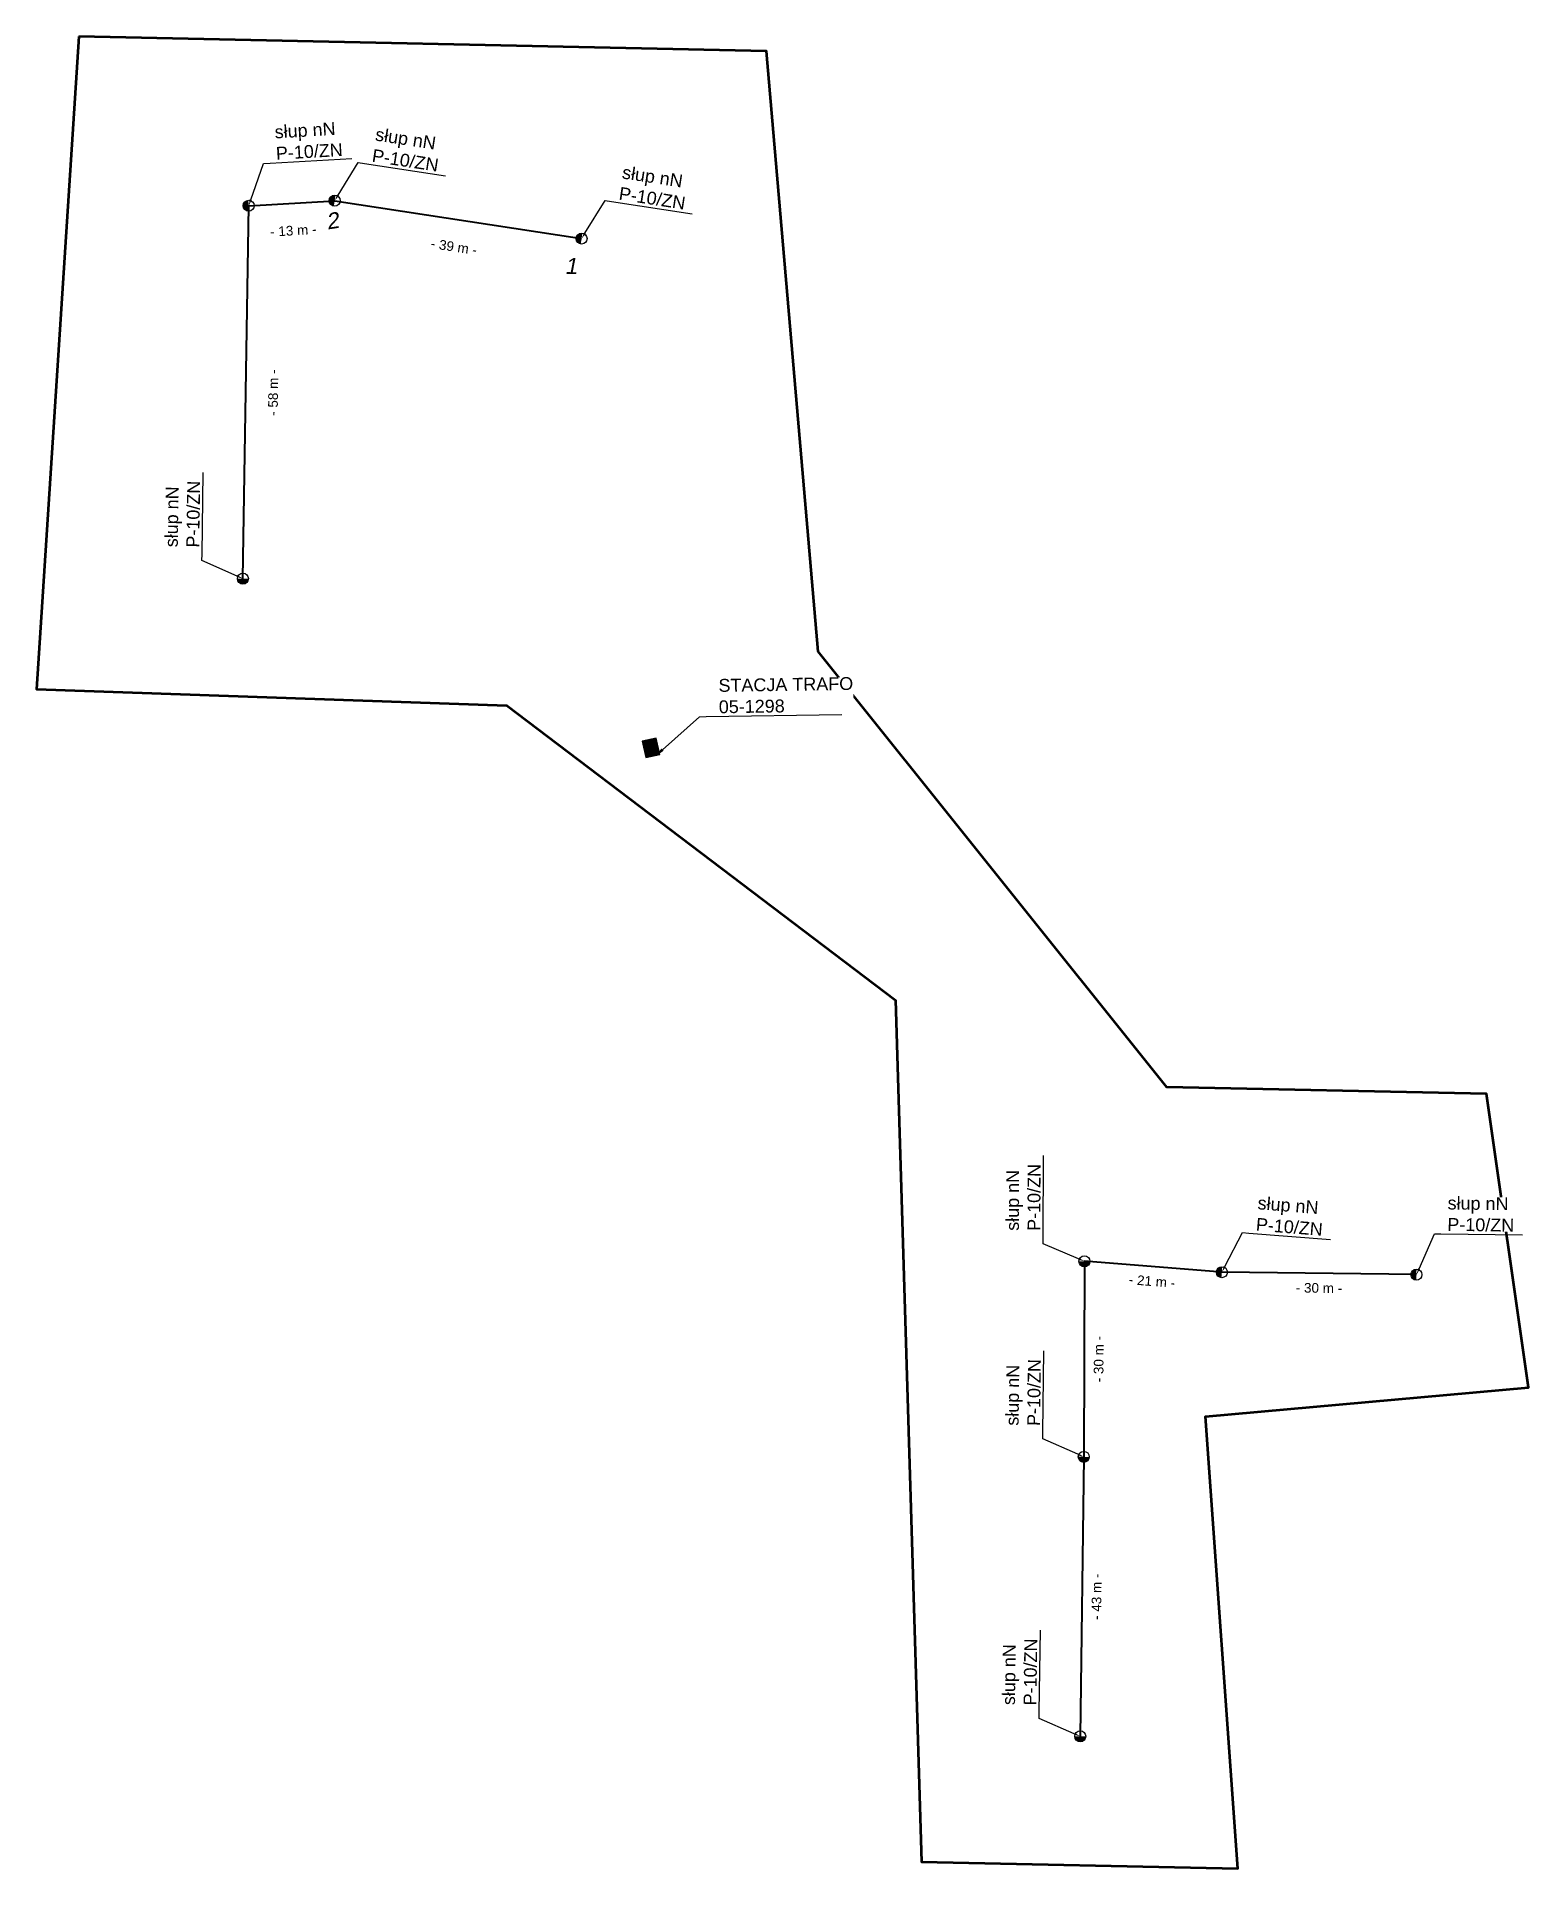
# Model space of a CAD drawing. Header units: metres. Extents: x 7531723 to 15066081, y 5784574 to 11569750.
# Drawn here: x 7532381.8 to 7532613.8, y 5785049.3 to 5785334.4 of the extents above; entities that cross this region are included whole.
import ezdxf
from ezdxf import colors
from ezdxf.entities.mleader import LeaderData, LeaderLine
from ezdxf.math import Vec2, Vec3

# ---------------------------------------------------------------- set-up
doc = ezdxf.new("R2010")
doc.units = ezdxf.units.M
for name, color, linetype, lineweight in [('!tele', 30, 'Continuous', 40), ('!trafo', 6, 'Continuous', 50), ('_MM LINIA Sn', 40, 'Continuous', 30), ('_numery', 7, 'Continuous', 40)]:
    doc.layers.add(name, color=color, linetype=linetype, lineweight=lineweight)
for name, color, linetype in [('!wymiary', 7, 'Continuous'), ('_MM opisy', 7, 'Continuous'), ('_MM slupy', 5, 'Continuous'), ('_mm trafo', 3, 'Continuous')]:
    doc.layers.add(name, color=color, linetype=linetype)
doc.layers.add('_arkusze model', color=7, linetype='Continuous', lineweight=50, plot=False)
doc.layers.get('0').off()
doc.styles.get("Standard").update_dxf_attribs({"font": 'arial.ttf'})
doc.dimstyles.new('opis linie', dxfattribs={"dimtxt": 1.5, "dimasz": 0.18, "dimexe": 0.18, "dimexo": 0.0625, "dimgap": 2.5, "dimtad": 4, "dimdec": 0, "dimzin": 0, "dimdsep": 46, "dimtxsty": 'Standard', "dimcen": 0.09, "dimse1": 1, "dimse2": 1, "dimsd1": 1, "dimsd2": 1, "dimclrt": 256, "dimadec": 0, "dimazin": 0, "dimtfac": 1, "dimtdec": 0, "dimtofl": 0, "dimtmove": 0, "dimatfit": 3, "dimfxl": 1, "dimtfill": 1, "dimtolj": 1, "dimtzin": 0, "dimarcsym": 0})

# ---------------------------------------------------------------- blocks, each defined once
blk = doc.blocks.new('trafo')
at = {"layer": '_mm trafo'}
h = blk.add_hatch(color=256, dxfattribs=at)
h.dxf.hatch_style = 1
h.paths.add_polyline_path([(-1.15, 1.02), (-0.52, -1.51), (1.64, -0.96), (1.01, 1.59)])
at = {"layer": '_MM LINIA Sn', "color": 2, "lineweight": 60}
for p, q in [((0.58, 0.02), (-0.43, 0.9)), ((-0.32, -0.23), (0.58, 0.02)), ((0.58, -0.92), (-0.32, -0.23)), ((0.55, -0.72), (0.41, -0.9)), ((0.41, -0.9), (0.58, -0.92)), ((0.58, -0.92), (0.55, -0.72))]:
    blk.add_line(p, q, dxfattribs=at)
at = {"layer": '_mm trafo', "flags": 128}
blk.add_lwpolyline([(-0.52, -1.52), (1.64, -0.96), (0.98, 1.58), (-1.17, 0.99), (-0.52, -1.52)], close=True, dxfattribs=at)
blk = doc.blocks.new('ZN')
at = {"layer": '_MM slupy', "transparency": 33554687}
h = blk.add_hatch(color=256, dxfattribs=at)
h.dxf.hatch_style = 1
h.paths.add_polyline_path([(0, -0.86), (0, 0.86, 1)])
at = {"layer": '_MM slupy'}
blk.add_circle((0, 0), 0.857, dxfattribs=at)
blk = doc.blocks.new('*D119')
at = {"layer": 'Defpoints', "color": 0}
for p in [(7532414.74, 5785308.05), (7532415.74, 5785308.03), (7532413.84, 5785250.03)]:
    blk.add_point(p, dxfattribs=at)
at = {"layer": '!wymiary', "insert": (7532418.56, 5785278.97), "char_height": 1.5, "attachment_point": 5, "rotation": 89.1153, "bg_fill": 3, "box_fill_scale": 1.1, "bg_fill_color": 9, "bg_fill_true_color": 13158600, "bg_fill_transparency": 0}
blk.add_mtext('\\A1;- 58 m -', dxfattribs=at)
blk = doc.blocks.new('*D120')
at = {"layer": 'Defpoints', "color": 0}
for p in [(7532414.74, 5785308.05), (7532428.12, 5785308.84), (7532428.18, 5785307.84)]:
    blk.add_point(p, dxfattribs=at)
at = {"layer": '!wymiary', "insert": (7532421.68, 5785304.19), "char_height": 1.5, "attachment_point": 5, "rotation": 3.379, "bg_fill": 3, "box_fill_scale": 1.1, "bg_fill_color": 9, "bg_fill_true_color": 13158600, "bg_fill_transparency": 0}
blk.add_mtext('\\A1;- 13 m -', dxfattribs=at)
blk = doc.blocks.new('*D121')
at = {"layer": 'Defpoints', "color": 0}
for p in [(7532428.12, 5785308.84), (7532466.37, 5785301.95), (7532466.52, 5785302.94)]:
    blk.add_point(p, dxfattribs=at)
at = {"layer": '!wymiary', "insert": (7532446.67, 5785301.67), "char_height": 1.5, "attachment_point": 5, "rotation": 351.2651, "bg_fill": 3, "box_fill_scale": 1.1, "bg_fill_color": 9, "bg_fill_true_color": 13158600, "bg_fill_transparency": 0}
blk.add_mtext('\\A1;- 39 m -', dxfattribs=at)
blk = doc.blocks.new('*D122')
at = {"layer": 'Defpoints', "color": 0}
for p in [(7532566.12, 5785143.11), (7532566.11, 5785142.11), (7532596.38, 5785141.73)]:
    blk.add_point(p, dxfattribs=at)
at = {"layer": '!wymiary', "insert": (7532581.22, 5785139.65), "char_height": 1.5, "attachment_point": 5, "rotation": 359.2827, "bg_fill": 3, "box_fill_scale": 1.1, "bg_fill_color": 9, "bg_fill_true_color": 13158600, "bg_fill_transparency": 0}
blk.add_mtext('\\A1;- 30 m -', dxfattribs=at)
blk = doc.blocks.new('*D123')
at = {"layer": 'Defpoints', "color": 0}
for p in [(7532544.74, 5785143.81), (7532544.82, 5785144.81), (7532566.11, 5785142.11)]:
    blk.add_point(p, dxfattribs=at)
at = {"layer": '!wymiary', "insert": (7532555.25, 5785140.71), "char_height": 1.5, "attachment_point": 5, "rotation": 355.4517, "bg_fill": 3, "box_fill_scale": 1.1, "bg_fill_color": 9, "bg_fill_true_color": 13158600, "bg_fill_transparency": 0}
blk.add_mtext('\\A1;- 21 m -', dxfattribs=at)
blk = doc.blocks.new('*D124')
at = {"layer": 'Defpoints', "color": 0}
for p in [(7532544.74, 5785143.81), (7532543.64, 5785113.38), (7532544.64, 5785113.38)]:
    blk.add_point(p, dxfattribs=at)
at = {"layer": '!wymiary', "insert": (7532546.96, 5785128.59), "char_height": 1.5, "attachment_point": 5, "rotation": 89.8136, "bg_fill": 3, "box_fill_scale": 1.1, "bg_fill_color": 9, "bg_fill_true_color": 13158600, "bg_fill_transparency": 0}
blk.add_mtext('\\A1;- 30 m -', dxfattribs=at)
blk = doc.blocks.new('*D125')
at = {"layer": 'Defpoints', "color": 0}
for p in [(7532544.64, 5785113.38), (7532543.08, 5785069.91), (7532544.08, 5785069.9)]:
    blk.add_point(p, dxfattribs=at)
at = {"layer": '!wymiary', "insert": (7532546.63, 5785091.61), "char_height": 1.5, "attachment_point": 5, "rotation": 89.2621, "bg_fill": 3, "box_fill_scale": 1.1, "bg_fill_color": 9, "bg_fill_true_color": 13158600, "bg_fill_transparency": 0}
blk.add_mtext('\\A1;- 43 m -', dxfattribs=at)
blk = doc.blocks.new('q')
at = {"layer": '_MM slupy'}
blk.add_blockref('ZN', (0, 0), dxfattribs=at)
at = {"layer": '_MM opisy'}
ml = blk.add_multileader_mtext('Standard', dxfattribs=at)
ml.set_content('\\pxql;słup nN\\PP-10/ZN', color=256)
ml.set_leader_properties()
ml.build(insert=Vec2(0, 0))
ml.multileader.update_dxf_attribs({"has_text_frame": 1, "text_left_attachment_type": 5, "text_right_attachment_type": 5, "dogleg_length": 1, "arrow_head_size": 1})
ctx = ml.context
ctx.base_point, ctx.char_height, ctx.arrow_head_size, ctx.landing_gap_size, ctx.plane_origin = Vec3(3.71, 6.41), 2, 1, 1, Vec3(1.72, -1.42)
ctx.left_attachment, ctx.right_attachment = 5, 5
notes = []
notes.append((ctx, [(0, (1, 1, 0), (2.71, 6.41), (1, 0), 1, [(0, [(0, 0), (2.71, 6.41)], 0, [])])]))
ctx.mtext.insert, ctx.mtext.flow_direction = Vec3(4.71, 12.21), 5
ctx.mtext.has_bg_fill, ctx.mtext.bg_color, ctx.mtext.bg_scale_factor, ctx.mtext.bg_transparency, ctx.mtext.use_window_bg_color = 1, -1023410175, 1, 0, 1
for ctx, leaders in notes:
    for number, flags, end, landing, length, lines in leaders:
        leader = LeaderData()
        leader.index, (leader.has_last_leader_line, leader.has_dogleg_vector, leader.attachment_direction) = number, flags
        leader.last_leader_point, leader.dogleg_vector, leader.dogleg_length = Vec3(end), Vec3(landing), length
        for number, points, colour, breaks in lines:
            line = LeaderLine()
            line.index, line.vertices, line.color, line.breaks = number, Vec3.list(points), colors.encode_raw_color(colour), breaks
            leader.lines.append(line)
        ctx.leaders.append(leader)

msp = doc.modelspace()

# ---------------------------------------------------------------- linework, layer by layer
at = {"layer": '!tele'}
for points in [[(7532413.84, 5785250.03), (7532414.74, 5785308.05), (7532428.12, 5785308.84), (7532466.52, 5785302.94)], [(7532596.38, 5785141.73), (7532566.11, 5785142.11), (7532544.74, 5785143.81), (7532544.64, 5785113.38), (7532544.08, 5785069.9)]]:
    msp.add_lwpolyline(points, dxfattribs=at)
at = {"layer": '!trafo'}
msp.add_lwpolyline([(7532388.34, 5785334.36), (7532381.76, 5785232.82), (7532454.9, 5785230.3), (7532515.35, 5785184.45), (7532519.37, 5785050.35), (7532568.59, 5785049.35), (7532563.56, 5785119.66), (7532613.79, 5785124.18), (7532607.26, 5785169.88), (7532557.54, 5785170.89), (7532503.3, 5785238.69), (7532495.26, 5785332.1)], close=True, dxfattribs=at)

# ---------------------------------------------------------------- block references
at = {"layer": '_arkusze model', "rotation": 357.3066721443945}
msp.add_blockref('trafo', (7532477.09, 5785223.7), dxfattribs=at)

# ---------------------------------------------------------------- next in the draw order: block references
for p, rotation in [((7532414.74, 5785308.05), 3.379011765171499), ((7532466.52, 5785302.94), 351.2650502193048), ((7532413.84, 5785250.03), 89.11525442892959), ((7532544.74, 5785143.81), 89.8135902533524), ((7532566.11, 5785142.11), 355.451654834677), ((7532596.38, 5785141.73), 359.282680920112), ((7532544.64, 5785113.38), 89.26210067739439), ((7532544.08, 5785069.9), 89.26210067739439)]:
    msp.add_blockref('q', p, dxfattribs=dict(rotation=rotation))

# ---------------------------------------------------------------- next in the draw order: leaders
at = {"layer": '_mm trafo', "color": 3}
ml = msp.add_multileader_mtext('Standard', dxfattribs=at)
ml.set_content('STACJA TRAFO\\P05-1298', color=3)
ml.set_leader_properties()
ml.build(insert=Vec2(0, 0))
ml.multileader.update_dxf_attribs({"has_text_frame": 1, "text_left_attachment_type": 5, "text_right_attachment_type": 5, "dogleg_length": 1, "arrow_head_size": 1.5})
ctx = ml.context
ctx.base_point, ctx.char_height, ctx.arrow_head_size, ctx.plane_origin, ctx.plane_x_axis, ctx.plane_y_axis = Vec3(7532485.88, 5785228.56), 2, 1.5, Vec3(7532481.23, 5785191.61), Vec3(0.999891, 0.014731), Vec3(-0.014731, 0.999891)
ctx.left_attachment, ctx.right_attachment, ctx.attachment_type = 5, 5, 2
notes = []
notes.append((ctx, [(0, (1, 1, 0), (7532484.88, 5785228.54), (0.999891, 0.014731), 1, [(0, [(7532478, 5785222.42)], 0, [])])]))
ctx.mtext.insert, ctx.mtext.text_direction, ctx.mtext.rotation, ctx.mtext.flow_direction = Vec3(7532487.8, 5785234.41), Vec3(0.999891, 0.014731), 6.129723, 5
ctx.mtext.has_bg_fill, ctx.mtext.bg_color, ctx.mtext.bg_scale_factor, ctx.mtext.bg_transparency, ctx.mtext.use_window_bg_color = 1, -1073741824, 1, 0, 1
for ctx, leaders in notes:
    for number, flags, end, landing, length, lines in leaders:
        leader = LeaderData()
        leader.index, (leader.has_last_leader_line, leader.has_dogleg_vector, leader.attachment_direction) = number, flags
        leader.last_leader_point, leader.dogleg_vector, leader.dogleg_length = Vec3(end), Vec3(landing), length
        for number, points, colour, breaks in lines:
            line = LeaderLine()
            line.index, line.vertices, line.color, line.breaks = number, Vec3.list(points), colors.encode_raw_color(colour), breaks
            leader.lines.append(line)
        ctx.leaders.append(leader)

# ---------------------------------------------------------------- next in the draw order: block references
at = {"rotation": 351.2650502193048}
msp.add_blockref('q', (7532428.12, 5785308.84), dxfattribs=at)

# ---------------------------------------------------------------- next in the draw order: dimensions: what is measured, and where the dimension line sits
at = {"layer": '!wymiary'}
for p1, p2, picture, middle in [((7532413.84, 5785250.03), (7532414.74, 5785308.05), '*D119', (7532418.56, 5785278.97)), ((7532596.38, 5785141.73), (7532566.11, 5785142.11), '*D122', (7532581.22, 5785139.65))]:
    dim = msp.add_aligned_dim(p1=p1, p2=p2, distance=-1, dimstyle='opis linie', override={"dimpost": '- <> m -'}, dxfattribs=at)
    dim.commit()
    dim.dimension.update_dxf_attribs({"geometry": picture, "text_midpoint": middle})

# ---------------------------------------------------------------- next in the draw order: dimensions: what is measured, and where the dimension line sits
for p1, p2, picture, middle in [((7532414.74, 5785308.05), (7532428.12, 5785308.84), '*D120', (7532421.68, 5785304.19)), ((7532566.11, 5785142.11), (7532544.74, 5785143.81), '*D123', (7532555.25, 5785140.71))]:
    dim = msp.add_aligned_dim(p1=p1, p2=p2, distance=-1, dimstyle='opis linie', override={"dimpost": '- <> m -'}, dxfattribs=at)
    dim.commit()
    dim.dimension.update_dxf_attribs({"geometry": picture, "text_midpoint": middle})

# ---------------------------------------------------------------- next in the draw order: dimensions: what is measured, and where the dimension line sits
for p1, p2, picture, middle in [((7532428.12, 5785308.84), (7532466.52, 5785302.94), '*D121', (7532446.67, 5785301.67)), ((7532544.74, 5785143.81), (7532544.64, 5785113.38), '*D124', (7532546.96, 5785128.59))]:
    dim = msp.add_aligned_dim(p1=p1, p2=p2, distance=-1, dimstyle='opis linie', override={"dimpost": '- <> m -'}, dxfattribs=at)
    dim.commit()
    dim.dimension.update_dxf_attribs({"geometry": picture, "text_midpoint": middle})

# ---------------------------------------------------------------- next in the draw order: texts
at = {"layer": '_numery', "oblique": 10}
for s, rotation, p in [('2', 8.612, (7532426.98, 5785304.34)), ('1', 358.8205, (7532463.9, 5785297.46))]:
    msp.add_text(s, height=2.5, rotation=rotation, dxfattribs=at).set_placement(p)

# ---------------------------------------------------------------- next in the draw order: dimensions: what is measured, and where the dimension line sits
at = {"layer": '!wymiary'}
dim = msp.add_aligned_dim(p1=(7532544.64, 5785113.38), p2=(7532544.08, 5785069.9), distance=-1, dimstyle='opis linie', override={"dimpost": '- <> m -'}, dxfattribs=at)
dim.commit()
dim.dimension.update_dxf_attribs({"geometry": '*D125', "text_midpoint": (7532546.63, 5785091.61)})

doc.saveas('drawing.dxf')
